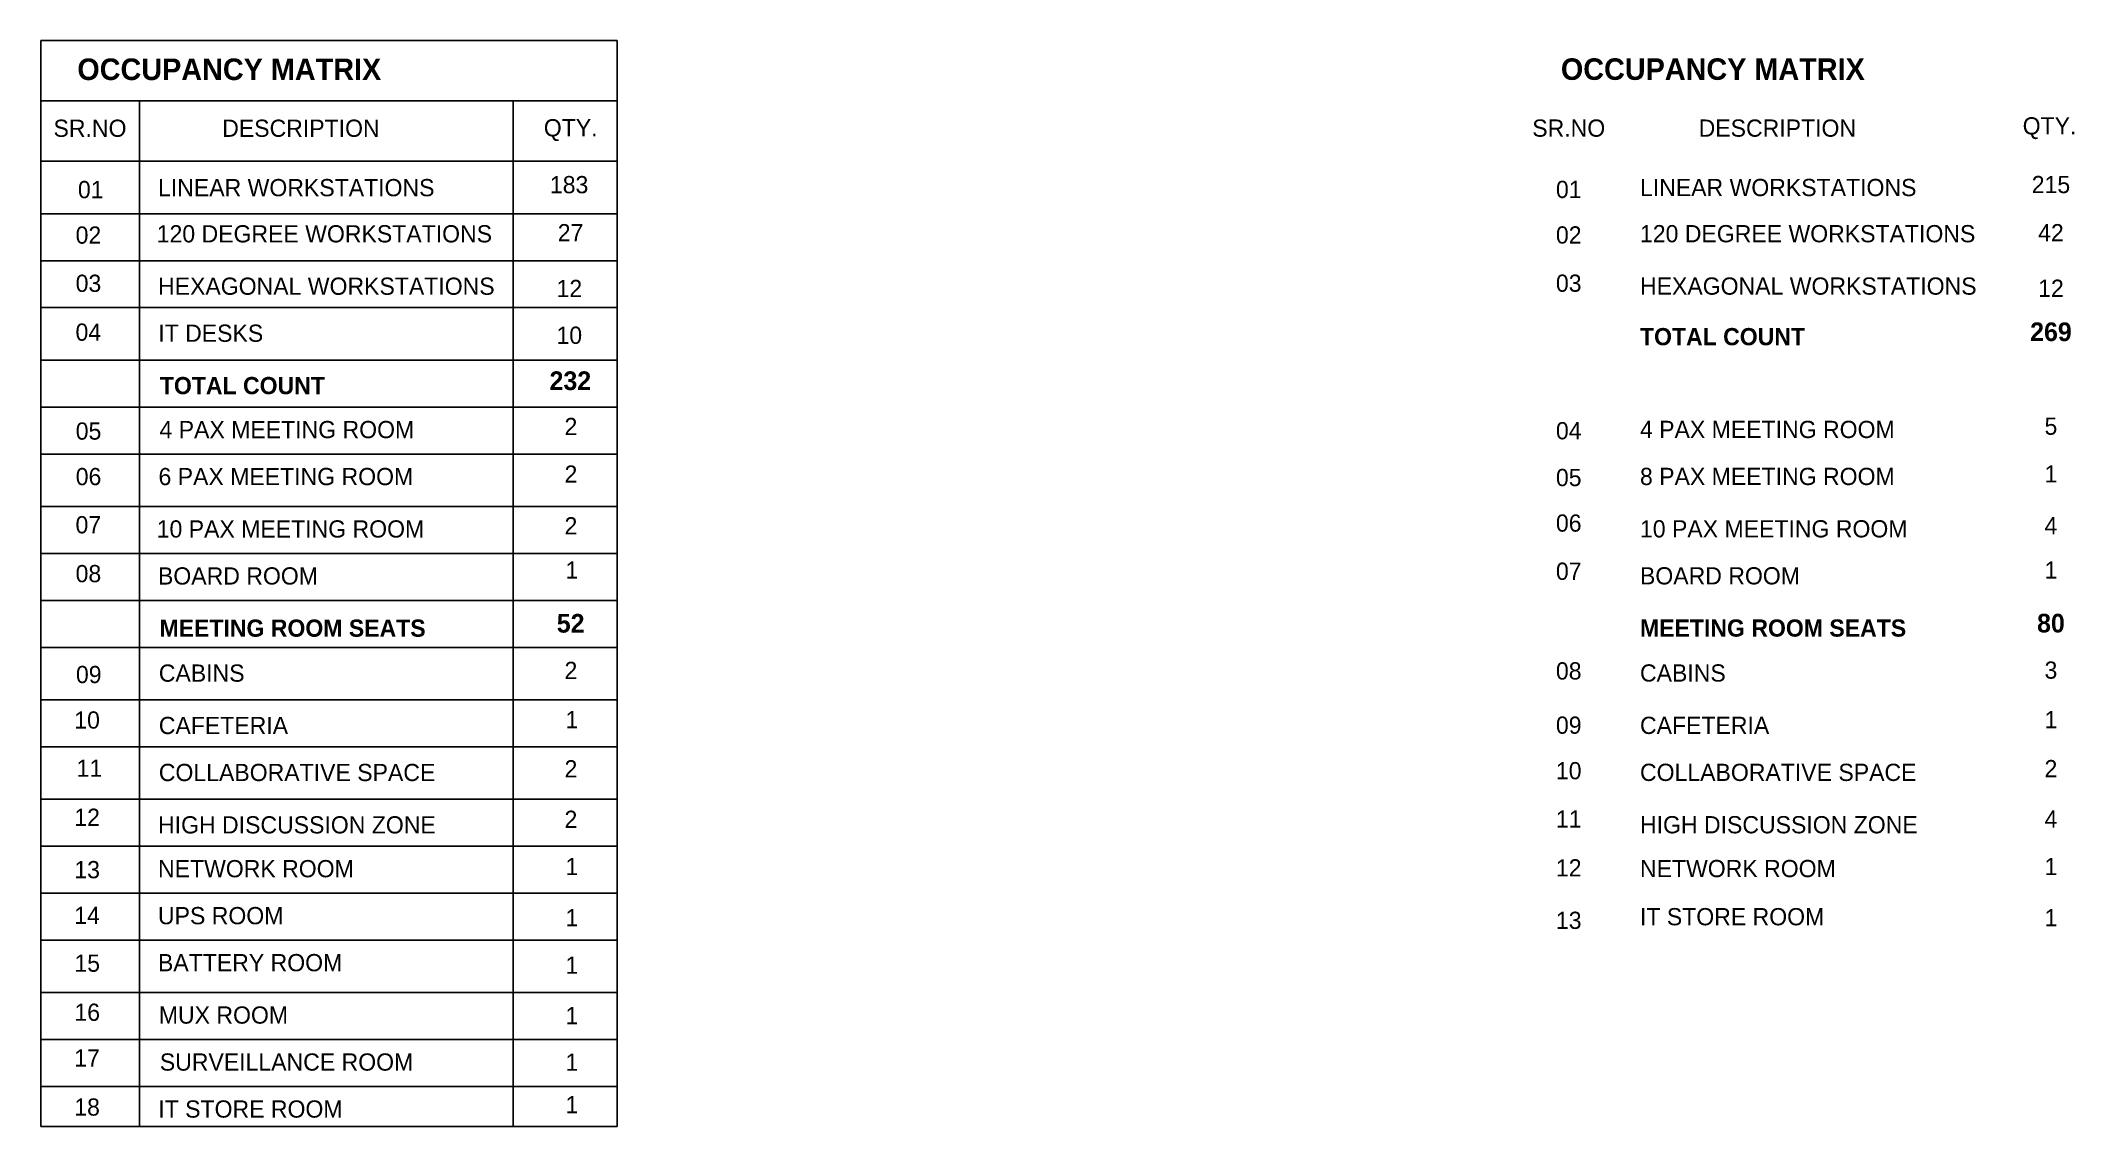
# Model space of a CAD drawing. Header units: millimetres. Extents: x -81374 to 485233, y -39075 to 157313.
# Drawn here: x 471066 to 485233, y 103437 to 111002 of the extents above; entities that cross this region are included whole.
import ezdxf

# ---------------------------------------------------------------- set-up
doc = ezdxf.new("R2010")
doc.units = ezdxf.units.MM
doc.layers.add('001-TEXT', color=250, linetype='Continuous')
doc.layers.add('DW SC', color=8, linetype='Continuous', lineweight=25)
doc.styles.add('Herbalife_Third Floor - Furniture Layout - 210201$0$CG', font='GOTHIC.TTF')
doc.styles.add('MtXpl_Century_Gothic', font='GOTHICB.TTF')

msp = doc.modelspace()

# ---------------------------------------------------------------- texts
at = {"layer": '001-TEXT', "color": 252, "linetype": 'Continuous', "true_color": 0x939598}
for s, height, style, p in [('OCCUPANCY MATRIX', 150, 'MtXpl_Century_Gothic', (471321.3, 110728.1)), ('SR.NO', 120, 'Herbalife_Third Floor - Furniture Layout - 210201$0$CG', (471155.6, 110332.2)), ('DESCRIPTION', 120, 'Herbalife_Third Floor - Furniture Layout - 210201$0$CG', (472330.7, 110332.2)), ('QTY.', 120, 'Herbalife_Third Floor - Furniture Layout - 210201$0$CG', (474571.2, 110335.4)), ('01', 120, 'Herbalife_Third Floor - Furniture Layout - 210201$0$CG', (471325.6, 109904.8)), ('LINEAR WORKSTATIONS', 120, 'Herbalife_Third Floor - Furniture Layout - 210201$0$CG', (471883.6, 109918.3)), ('183', 120, 'Herbalife_Third Floor - Furniture Layout - 210201$0$CG', (474613.6, 109939.1, 0)), ('02', 120, 'Herbalife_Third Floor - Furniture Layout - 210201$0$CG', (471309.6, 109587.6)), ('120 DEGREE WORKSTATIONS', 120, 'Herbalife_Third Floor - Furniture Layout - 210201$0$CG', (471874.4, 109596.5)), ('27', 120, 'Herbalife_Third Floor - Furniture Layout - 210201$0$CG', (474668.3, 109604.3, 0)), ('03', 120, 'Herbalife_Third Floor - Furniture Layout - 210201$0$CG', (471309.8, 109251.7)), ('HEXAGONAL WORKSTATIONS', 120, 'Herbalife_Third Floor - Furniture Layout - 210201$0$CG', (471883.7, 109231.4)), ('12', 120, 'Herbalife_Third Floor - Furniture Layout - 210201$0$CG', (474659.8, 109215.6, 0)), ('04', 120, 'Herbalife_Third Floor - Furniture Layout - 210201$0$CG', (471308.8, 108911.2)), ('IT DESKS', 120, 'Herbalife_Third Floor - Furniture Layout - 210201$0$CG', (471885.3, 108903.9)), ('10', 120, 'Herbalife_Third Floor - Furniture Layout - 210201$0$CG', (474659.4, 108889.7, 0)), ('232', 130, 'MtXpl_Century_Gothic', (474610.9, 108567.8, 0)), ('TOTAL COUNT', 120, 'MtXpl_Century_Gothic', (471896.3, 108538.9)), ('05', 120, 'Herbalife_Third Floor - Furniture Layout - 210201$0$CG', (471310.2, 108222)), ('4 PAX MEETING ROOM', 120, 'Herbalife_Third Floor - Furniture Layout - 210201$0$CG', (471893.9, 108232.4)), ('2', 120, 'Herbalife_Third Floor - Furniture Layout - 210201$0$CG', (474715.4, 108253.7, 0)), ('06', 120, 'Herbalife_Third Floor - Furniture Layout - 210201$0$CG', (471310.2, 107904.9)), ('6 PAX MEETING ROOM', 120, 'Herbalife_Third Floor - Furniture Layout - 210201$0$CG', (471886.9, 107904.9)), ('2', 120, 'Herbalife_Third Floor - Furniture Layout - 210201$0$CG', (474715.4, 107922.1, 0)), ('07', 120, 'Herbalife_Third Floor - Furniture Layout - 210201$0$CG', (471308.8, 107569)), ('2', 120, 'Herbalife_Third Floor - Furniture Layout - 210201$0$CG', (474715.4, 107561.6, 0)), ('10 PAX MEETING ROOM', 120, 'Herbalife_Third Floor - Furniture Layout - 210201$0$CG', (471874.4, 107539.9)), ('08', 120, 'Herbalife_Third Floor - Furniture Layout - 210201$0$CG', (471309.4, 107228.5)), ('BOARD ROOM', 120, 'Herbalife_Third Floor - Furniture Layout - 210201$0$CG', (471883.2, 107212.4)), ('1', 120, 'Herbalife_Third Floor - Furniture Layout - 210201$0$CG', (474722, 107253.1, 0)), ('MEETING ROOM SEATS', 120, 'MtXpl_Century_Gothic', (471893.6, 106848.5)), ('52', 130, 'MtXpl_Century_Gothic', (474661.4, 106877.4, 0)), ('09', 120, 'Herbalife_Third Floor - Furniture Layout - 210201$0$CG', (471311.8, 106525.6)), ('CABINS', 120, 'Herbalife_Third Floor - Furniture Layout - 210201$0$CG', (471889.1, 106535.3)), ('2', 120, 'Herbalife_Third Floor - Furniture Layout - 210201$0$CG', (474715.4, 106553.8, 0)), ('10', 120, 'Herbalife_Third Floor - Furniture Layout - 210201$0$CG', (471300, 106208.5)), ('CAFETERIA', 120, 'Herbalife_Third Floor - Furniture Layout - 210201$0$CG', (471889.1, 106170.3)), ('1', 120, 'Herbalife_Third Floor - Furniture Layout - 210201$0$CG', (474722, 106210.7, 0)), ('11', 120, 'Herbalife_Third Floor - Furniture Layout - 210201$0$CG', (471316.4, 105872.6)), ('2', 120, 'Herbalife_Third Floor - Furniture Layout - 210201$0$CG', (474715.4, 105868.2, 0)), ('COLLABORATIVE SPACE', 120, 'Herbalife_Third Floor - Furniture Layout - 210201$0$CG', (471889.1, 105842.8)), ('12', 120, 'Herbalife_Third Floor - Furniture Layout - 210201$0$CG', (471300.4, 105530.6)), ('HIGH DISCUSSION ZONE', 120, 'Herbalife_Third Floor - Furniture Layout - 210201$0$CG', (471883.7, 105477.8)), ('2', 120, 'Herbalife_Third Floor - Furniture Layout - 210201$0$CG', (474715.4, 105516.5, 0)), ('13', 120, 'Herbalife_Third Floor - Furniture Layout - 210201$0$CG', (471300.6, 105165.6)), ('NETWORK ROOM', 120, 'Herbalife_Third Floor - Furniture Layout - 210201$0$CG', (471883.5, 105172.5)), ('1', 120, 'Herbalife_Third Floor - Furniture Layout - 210201$0$CG', (474722, 105187.2, 0)), ('14', 120, 'Herbalife_Third Floor - Furniture Layout - 210201$0$CG', (471299.6, 104846.9)), ('UPS ROOM', 120, 'Herbalife_Third Floor - Furniture Layout - 210201$0$CG', (471883.2, 104845.1)), ('1', 120, 'Herbalife_Third Floor - Furniture Layout - 210201$0$CG', (474722, 104830.6, 0)), ('15', 120, 'Herbalife_Third Floor - Furniture Layout - 210201$0$CG', (471301, 104514.1)), ('BATTERY ROOM', 120, 'Herbalife_Third Floor - Furniture Layout - 210201$0$CG', (471883.2, 104517.6)), ('1', 120, 'Herbalife_Third Floor - Furniture Layout - 210201$0$CG', (474722, 104500.4, 0)), ('16', 120, 'Herbalife_Third Floor - Furniture Layout - 210201$0$CG', (471301, 104172.1)), ('MUX ROOM', 120, 'Herbalife_Third Floor - Furniture Layout - 210201$0$CG', (471889, 104152.6)), ('1', 120, 'Herbalife_Third Floor - Furniture Layout - 210201$0$CG', (474722, 104148.4, 0)), ('17', 120, 'Herbalife_Third Floor - Furniture Layout - 210201$0$CG', (471299.6, 103853.5)), ('SURVEILLANCE ROOM', 120, 'Herbalife_Third Floor - Furniture Layout - 210201$0$CG', (471896, 103825.1)), ('1', 120, 'Herbalife_Third Floor - Furniture Layout - 210201$0$CG', (474722, 103824.3, 0)), ('18', 120, 'Herbalife_Third Floor - Furniture Layout - 210201$0$CG', (471300.2, 103511.5)), ('IT STORE ROOM', 120, 'Herbalife_Third Floor - Furniture Layout - 210201$0$CG', (471885.3, 103497.6)), ('1', 120, 'Herbalife_Third Floor - Furniture Layout - 210201$0$CG', (474722, 103527.9, 0))]:
    msp.add_text(s, height=height, rotation=360, dxfattribs=dict(at, style=style)).set_placement(p)
at = {"layer": '001-TEXT', "insert": (482715.1, 110803.1), "char_height": 200, "width": 3231.186, "attachment_point": 5, "style": 'Herbalife_Third Floor - Furniture Layout - 210201$0$CG'}
msp.add_mtext('{\\fCentury Gothic|b1|i0|c0|p34;\\H0.75x;\\C0;OCCUPANCY MATRIX}', dxfattribs=at)
at = {"layer": '001-TEXT', "color": 0, "width": 3231.186, "attachment_point": 5, "style": 'Herbalife_Third Floor - Furniture Layout - 210201$0$CG'}
for s, insert, char_height in [('SR.NO', (481711.3, 110392.2), 120), ('DESCRIPTION', (483164.5, 110392.2), 120), ('QTY.', (485060.9, 110392.2), 120), ('01', (481711.3, 109964.8), 120), ('\\pxql;LINEAR WORKSTATIONS', (483823.2, 109978.3), 120), ('215', (485070.6, 109999.1, 0), 120), ('02', (481711.3, 109647.6), 120), ('\\pxql;120 DEGREE WORKSTATIONS', (483823.2, 109656.5), 120), ('42', (485070.6, 109664.3, 0), 120), ('03', (481711.3, 109311.7), 120), ('\\pxql;HEXAGONAL WORKSTATIONS', (483823.2, 109291.4), 120), ('12', (485070.6, 109277.2, 0), 120), ('\\pxql;{\\fCentury Gothic|b1|i0|c0|p34;TOTAL COUNT}', (483823.2, 108939), 120), ('{\\fCentury Gothic|b1|i0|c0|p34;269}', (485070.6, 108972.9, 0), 130), ('04', (481711.3, 108283.5), 120), ('\\pxql;4 PAX MEETING ROOM', (483823.2, 108292.4), 120), ('5', (485070.6, 108315.2, 0), 120), ('05', (481711.3, 107957.3), 120), ('\\pxql;8 PAX MEETING ROOM', (483823.2, 107964.9), 120), ('1', (485070.6, 107983.6, 0), 120), ('06', (481711.3, 107640.1), 120), ('4', (485070.6, 107623.1, 0), 120), ('\\pxql;10 PAX MEETING ROOM', (483823.2, 107599.9), 120), ('07', (481711.3, 107304.3), 120), ('\\pxql;BOARD ROOM', (483823.2, 107272.4), 120), ('1', (485070.6, 107313.1, 0), 120), ('\\pxql;{\\fCentury Gothic|b1|i0|c0|p34;MEETING ROOM SEATS}', (483823.2, 106908.5), 120), ('{\\fCentury Gothic|b1|i0|c0|p34;80}', (485070.6, 106942.4, 0), 130), ('08', (481711.3, 106609.8), 120), ('\\pxql;CABINS', (483823.2, 106595.3), 120), ('3', (485070.6, 106615.3, 0), 120), ('09', (481711.3, 106231.7), 120), ('\\pxql;CAFETERIA', (483823.2, 106230.3), 120), ('1', (485070.6, 106270.7, 0), 120), ('10', (481711.3, 105914.5), 120), ('2', (485070.6, 105929.7, 0), 120), ('\\pxql;COLLABORATIVE SPACE', (483823.2, 105902.8), 120), ('11', (481711.3, 105578.7), 120), ('\\pxql;HIGH DISCUSSION ZONE', (483823.2, 105537.8), 120), ('4', (485070.6, 105578, 0), 120), ('12', (481711.3, 105238.2), 120), ('\\pxql;NETWORK ROOM', (483823.2, 105232.5), 120), ('1', (485070.6, 105247.2, 0), 120), ('13', (481711.3, 104871.7), 120), ('\\pxql;IT STORE ROOM', (483823.2, 104897), 120), ('1', (485070.6, 104890.6, 0), 120)]:
    msp.add_mtext(s, dxfattribs=dict(at, insert=insert, char_height=char_height))

# ---------------------------------------------------------------- linework, layer by layer
at = {"layer": 'DW SC', "color": 252, "true_color": 0x939598}
for p, q in [((471066, 111002.4), (475083.3, 111002.4)), ((471066, 111002.4), (471066, 103436.9, 0)), ((475083.3, 111002.4), (475083.3, 103436.9, 0)), ((471066, 110582.1), (475083.3, 110582.1)), ((471753.5, 110582.1), (471753.5, 103436.9, 0)), ((474358.4, 110582.1), (474358.4, 103436.9, 0)), ((471066, 110161.8), (475083.3, 110161.8)), ((471066, 109796.8), (475083.3, 109796.8)), ((471066, 109469.3), (475083.3, 109469.3)), ((471066, 109141.8), (475083.3, 109141.8)), ((471066, 108776.9), (475083.3, 108776.9)), ((471066, 108449.4), (475083.3, 108449.4)), ((471066, 108121.9), (475083.3, 108121.9)), ((471066, 107756.9), (475083.3, 107756.9)), ((471066, 107429.5), (475083.3, 107429.5)), ((471066, 107102), (475083.3, 107102)), ((471066, 106774.5), (475083.3, 106774.5)), ((471066, 106409.5), (475083.3, 106409.5)), ((471066, 106082), (475083.3, 106082)), ((471066, 105717.1), (475083.3, 105717.1)), ((471066, 105389.6), (475083.3, 105389.6)), ((471066, 105062.1), (475083.3, 105062.1)), ((471066, 104734.6), (475083.3, 104734.6)), ((471066, 104369.6), (475083.3, 104369.6)), ((471066, 104042.2), (475083.3, 104042.2)), ((471066, 103714.7), (475083.3, 103714.7)), ((471066, 103436.9, 0), (475083.3, 103436.9, 0))]:
    msp.add_line(p, q, dxfattribs=at)

msp.set_redraw_order([(e.dxf.handle, doc.entitydb.next_handle()) for e in msp.query("TEXT MTEXT ATTDEF DIMENSION ARC_DIMENSION")])  # texts and dimensions are drawn at this point

doc.saveas('drawing.dxf')
